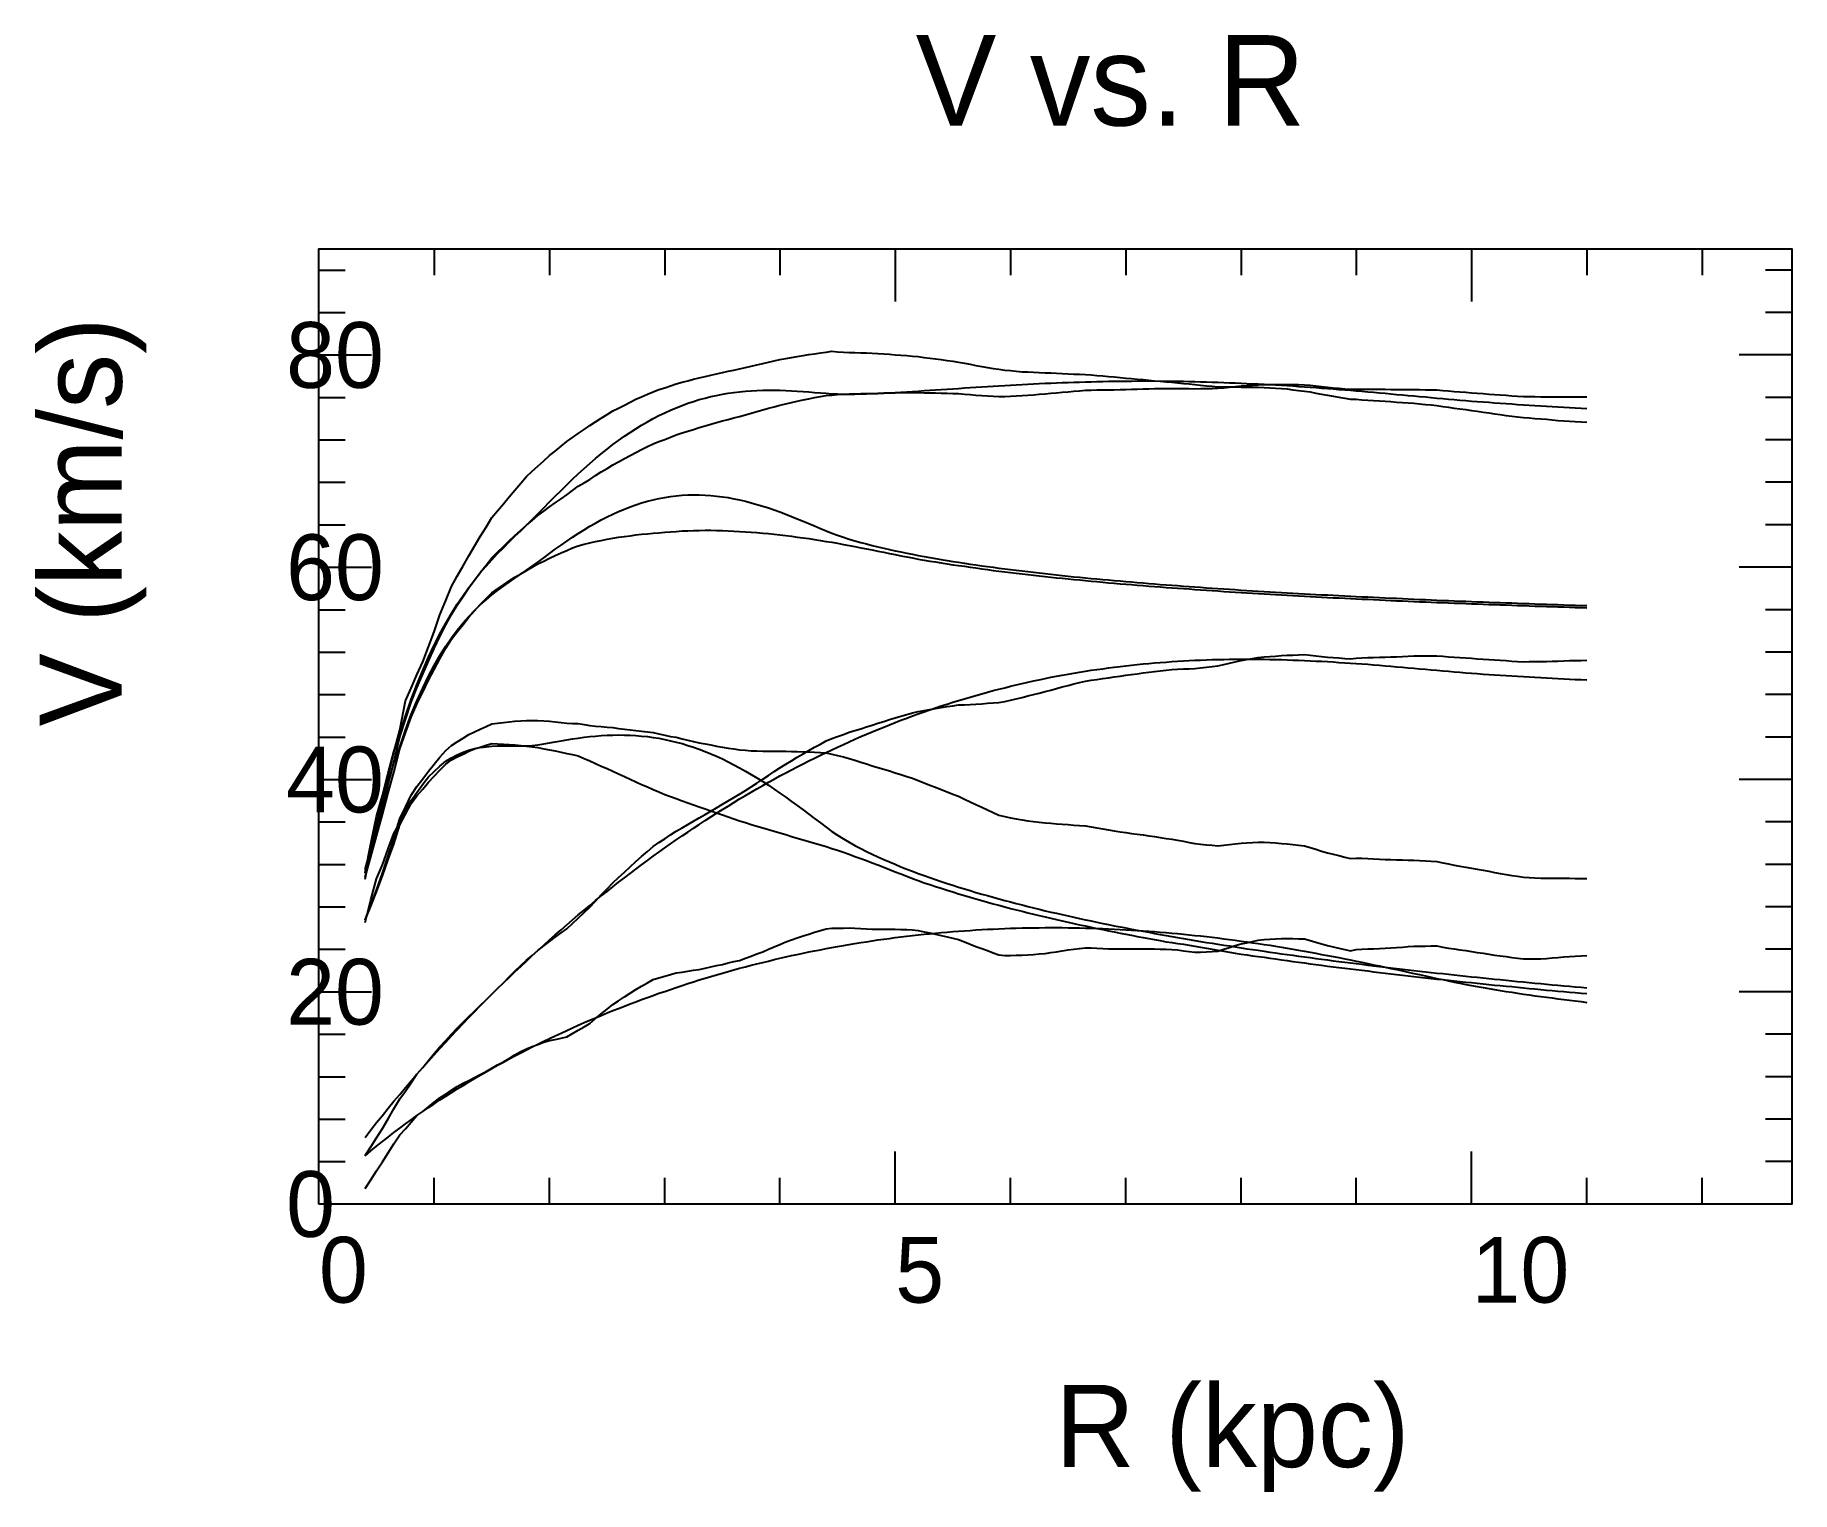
# Model space of a CAD drawing. Extents: x -35 to 179, y -35 to 142.
import ezdxf

# ---------------------------------------------------------------- set-up
doc = ezdxf.new("R2010")
doc.units = 0

msp = doc.modelspace()

# ---------------------------------------------------------------- texts
at = {"color": 0}
for s, height, p in [('V vs. R', 11, (72.6, 131.19)), ('80', 8, (-4, 99.28)), ('60', 8, (-4, 73.46)), ('40', 8, (-4, 47.64)), ('20', 8, (-4, 21.82)), ('0', 8, (-4, -4)), ('0', 8, (0, -12)), ('5', 8, (70.11, -12)), ('10', 8, (140.22, -12)), ('R (kpc)', 10, (89.6, -32))]:
    msp.add_text(s, height=height, dxfattribs=at).set_placement(p)
msp.add_text('V (km/s)', height=10, rotation=90, dxfattribs=at).set_placement((-24, 58.09))

# ---------------------------------------------------------------- linework, layer by layer
at = {"color": 0}
for p, q in [((14.02, 116.19), (14.02, 112.99)), ((28.04, 116.19), (28.04, 112.99)), ((42.07, 116.19), (42.07, 112.99)), ((56.09, 116.19), (56.09, 112.99)), ((70.11, 116.19), (70.11, 109.79)), ((84.13, 116.19), (84.13, 112.99)), ((98.16, 116.19), (98.16, 112.99)), ((112.18, 116.19), (112.18, 112.99)), ((126.2, 116.19), (126.2, 112.99)), ((140.22, 116.19), (140.22, 109.79)), ((154.25, 116.19), (154.25, 112.99)), ((168.27, 116.19), (168.27, 112.99)), ((0, 113.61), (3.2, 113.61)), ((179.2, 113.61), (176, 113.61)), ((0, 108.44), (3.2, 108.44)), ((179.2, 108.44), (176, 108.44)), ((0, 103.28), (6.4, 103.28)), ((179.2, 103.28), (172.8, 103.28)), ((0, 98.11), (3.2, 98.11)), ((179.2, 98.11), (176, 98.11)), ((0, 92.95), (3.2, 92.95)), ((179.2, 92.95), (176, 92.95)), ((0, 87.79), (3.2, 87.79)), ((179.2, 87.79), (176, 87.79)), ((0, 82.62), (3.2, 82.62)), ((179.2, 82.62), (176, 82.62)), ((0, 77.46), (6.4, 77.46)), ((179.2, 77.46), (172.8, 77.46)), ((0, 72.29), (3.2, 72.29)), ((179.2, 72.29), (176, 72.29)), ((0, 67.13), (3.2, 67.13)), ((179.2, 67.13), (176, 67.13)), ((0, 61.97), (3.2, 61.97)), ((179.2, 61.97), (176, 61.97)), ((0, 56.8), (3.2, 56.8)), ((179.2, 56.8), (176, 56.8)), ((0, 51.64), (6.4, 51.64)), ((179.2, 51.64), (172.8, 51.64)), ((0, 46.47), (3.2, 46.47)), ((179.2, 46.47), (176, 46.47)), ((0, 41.31), (3.2, 41.31)), ((179.2, 41.31), (176, 41.31)), ((0, 36.15), (3.2, 36.15)), ((179.2, 36.15), (176, 36.15)), ((0, 30.98), (3.2, 30.98)), ((179.2, 30.98), (176, 30.98)), ((0, 25.82), (6.4, 25.82)), ((179.2, 25.82), (172.8, 25.82)), ((0, 20.66), (3.2, 20.66)), ((179.2, 20.66), (176, 20.66)), ((0, 15.49), (3.2, 15.49)), ((179.2, 15.49), (176, 15.49)), ((0, 10.33), (3.2, 10.33)), ((179.2, 10.33), (176, 10.33)), ((0, 5.16), (3.2, 5.16)), ((70.11, 0), (70.11, 6.4)), ((140.22, 0), (140.22, 6.4)), ((179.2, 5.16), (176, 5.16)), ((14.02, 0), (14.02, 3.2)), ((28.04, 0), (28.04, 3.2)), ((42.07, 0), (42.07, 3.2)), ((56.09, 0), (56.09, 3.2)), ((84.13, 0), (84.13, 3.2)), ((98.16, 0), (98.16, 3.2)), ((112.18, 0), (112.18, 3.2)), ((126.2, 0), (126.2, 3.2)), ((154.25, 0), (154.25, 3.2)), ((168.27, 0), (168.27, 3.2))]:
    msp.add_line(p, q, dxfattribs=at)
msp.add_lwpolyline([(0, 0), (0, 116.19), (179.2, 116.19), (179.2, 0)], close=True, dxfattribs=at)
at = {"color": 6}
for points in [[(5.61, 40.68), (6.31, 43.2), (7.01, 46.04), (7.71, 49.08), (8.41, 52.04), (9.11, 54.93), (9.82, 57.64), (10.52, 61.22), (11.22, 62.73), (11.92, 64.37), (12.62, 65.96), (13.32, 67.78), (14.02, 69.61), (14.72, 71.68), (15.42, 73.42), (16.13, 75.12), (16.83, 76.37), (17.53, 77.62), (18.23, 78.83), (18.93, 80.03), (19.63, 81.2), (20.33, 82.35), (21.03, 83.51), (21.73, 84.32), (22.44, 85.18), (23.14, 86.04), (23.84, 86.85), (24.54, 87.67), (25.24, 88.49), (25.94, 89.13), (26.64, 89.76), (27.34, 90.4), (28.04, 91.04), (28.75, 91.59), (29.45, 92.17), (30.15, 92.74), (30.85, 93.26), (31.55, 93.74), (32.25, 94.22), (32.95, 94.7), (33.65, 95.15), (34.35, 95.6), (35.06, 96.04), (35.76, 96.48), (36.46, 96.83), (37.16, 97.19), (37.86, 97.54), (38.56, 97.9), (39.26, 98.19), (39.96, 98.5), (40.66, 98.8), (41.37, 99.07), (42.07, 99.3), (42.77, 99.53), (43.47, 99.76), (44.17, 99.96), (44.87, 100.14), (45.57, 100.32), (46.27, 100.5), (46.98, 100.67), (47.68, 100.83), (48.38, 101), (49.08, 101.16), (49.78, 101.3), (50.48, 101.45), (51.18, 101.59), (51.88, 101.75), (52.58, 101.91), (53.29, 102.07), (53.99, 102.23), (54.69, 102.4), (55.39, 102.55), (56.09, 102.71), (56.79, 102.87), (57.49, 102.99), (58.19, 103.11), (58.89, 103.22), (59.6, 103.34), (60.3, 103.43), (61, 103.53), (61.7, 103.63), (62.4, 103.73), (63.1, 103.65), (63.8, 103.62), (64.5, 103.6), (65.2, 103.58), (65.91, 103.56), (66.61, 103.54), (67.31, 103.52), (68.01, 103.47), (68.71, 103.42), (69.41, 103.36), (70.11, 103.31), (70.81, 103.26), (71.51, 103.2), (72.22, 103.15), (72.92, 103.09), (73.62, 102.99), (74.32, 102.9), (75.02, 102.81), (75.72, 102.71), (76.42, 102.62), (77.12, 102.52), (77.82, 102.42), (78.53, 102.29), (79.23, 102.16), (79.93, 102.02), (80.63, 101.88), (81.33, 101.77), (82.03, 101.65), (82.73, 101.54), (83.43, 101.42), (84.13, 101.38), (84.84, 101.31), (85.54, 101.25), (86.24, 101.21), (86.94, 101.18), (87.64, 101.15), (88.34, 101.12), (89.04, 101.09), (89.74, 101.06), (90.44, 101.03), (91.15, 100.99), (91.85, 100.96), (92.55, 100.94), (93.25, 100.91), (93.95, 100.88), (94.65, 100.8), (95.35, 100.74), (96.05, 100.68), (96.75, 100.61), (97.46, 100.54), (98.16, 100.47), (98.86, 100.4), (99.56, 100.34), (100.26, 100.28), (100.96, 100.21), (101.66, 100.15), (102.36, 100.09), (103.06, 100.03), (103.77, 99.97), (104.47, 99.91), (105.17, 99.83), (105.87, 99.75), (106.57, 99.67), (107.27, 99.59), (107.97, 99.54), (108.67, 99.48), (109.37, 99.42), (110.08, 99.4), (110.78, 99.39), (111.48, 99.39), (112.18, 99.38), (112.88, 99.37), (113.58, 99.36), (114.28, 99.35), (114.98, 99.33), (115.68, 99.28), (116.39, 99.24), (117.09, 99.2), (117.79, 99.15), (118.49, 99.06), (119.19, 98.97), (119.89, 98.89), (120.59, 98.78), (121.29, 98.64), (121.99, 98.51), (122.7, 98.38), (123.4, 98.26), (124.1, 98.15), (124.8, 98.04), (125.5, 97.92), (126.2, 97.89), (126.9, 97.84), (127.6, 97.79), (128.3, 97.75), (129.01, 97.7), (129.71, 97.65), (130.41, 97.61), (131.11, 97.56), (131.81, 97.51), (132.51, 97.45), (133.21, 97.4), (133.91, 97.34), (134.62, 97.27), (135.32, 97.2), (136.02, 97.14), (136.72, 97.03), (137.42, 96.92), (138.12, 96.82), (138.82, 96.72), (139.52, 96.63), (140.22, 96.53), (140.93, 96.44), (141.63, 96.34), (142.33, 96.23), (143.03, 96.12), (143.73, 96.02), (144.43, 95.93), (145.13, 95.84), (145.83, 95.76), (146.53, 95.68), (147.24, 95.62), (147.94, 95.57), (148.64, 95.51), (149.34, 95.46), (150.04, 95.39), (150.74, 95.33), (151.44, 95.26), (152.14, 95.22), (152.84, 95.18), (153.55, 95.15), (154.25, 95.12)], [(5.61, 1.88), (6.31, 2.96), (7.01, 4.04), (7.71, 5.11), (8.41, 6.21), (9.11, 7.32), (9.82, 8.43), (10.52, 9.13), (11.22, 9.94), (11.92, 10.75), (12.62, 11.25), (13.32, 11.82), (14.02, 12.39), (14.72, 12.91), (15.42, 13.37), (16.13, 13.84), (16.83, 14.31), (17.53, 14.68), (18.23, 15.03), (18.93, 15.38), (19.63, 15.74), (20.33, 16.13), (21.03, 16.52), (21.73, 16.91), (22.44, 17.3), (23.14, 17.72), (23.84, 18.13), (24.54, 18.54), (25.24, 18.88), (25.94, 19.15), (26.64, 19.42), (27.34, 19.68), (28.04, 19.87), (28.75, 20.03), (29.45, 20.19), (30.15, 20.35), (30.85, 20.75), (31.55, 21.16), (32.25, 21.56), (32.95, 21.97), (33.65, 22.57), (34.35, 23.14), (35.06, 23.71), (35.76, 24.28), (36.46, 24.71), (37.16, 25.19), (37.86, 25.66), (38.56, 26.09), (39.26, 26.5), (39.96, 26.91), (40.66, 27.32), (41.37, 27.53), (42.07, 27.73), (42.77, 27.93), (43.47, 28.12), (44.17, 28.22), (44.87, 28.32), (45.57, 28.43), (46.27, 28.54), (46.98, 28.7), (47.68, 28.85), (48.38, 29), (49.08, 29.15), (49.78, 29.32), (50.48, 29.48), (51.18, 29.64), (51.88, 29.89), (52.58, 30.16), (53.29, 30.42), (53.99, 30.68), (54.69, 30.99), (55.39, 31.29), (56.09, 31.58), (56.79, 31.88), (57.49, 32.12), (58.19, 32.36), (58.89, 32.61), (59.6, 32.84), (60.3, 33.06), (61, 33.27), (61.7, 33.49), (62.4, 33.54), (63.1, 33.55), (63.8, 33.57), (64.5, 33.58), (65.2, 33.54), (65.91, 33.5), (66.61, 33.47), (67.31, 33.43), (68.01, 33.44), (68.71, 33.44), (69.41, 33.44), (70.11, 33.43), (70.81, 33.41), (71.51, 33.39), (72.22, 33.37), (72.92, 33.26), (73.62, 33.12), (74.32, 32.98), (75.02, 32.84), (75.72, 32.67), (76.42, 32.51), (77.12, 32.34), (77.82, 32.18), (78.53, 31.88), (79.23, 31.61), (79.93, 31.34), (80.63, 31.07), (81.33, 30.82), (82.03, 30.56), (82.73, 30.31), (83.43, 30.24), (84.13, 30.24), (84.84, 30.25), (85.54, 30.26), (86.24, 30.31), (86.94, 30.36), (87.64, 30.42), (88.34, 30.47), (89.04, 30.58), (89.74, 30.69), (90.44, 30.79), (91.15, 30.9), (91.85, 30.98), (92.55, 31.08), (93.25, 31.17), (93.95, 31.18), (94.65, 31.14), (95.35, 31.1), (96.05, 31.06), (96.75, 31.05), (97.46, 31.05), (98.16, 31.04), (98.86, 31.04), (99.56, 31.04), (100.26, 31.04), (100.96, 31.04), (101.66, 31.04), (102.36, 31.01), (103.06, 30.98), (103.77, 30.96), (104.47, 30.9), (105.17, 30.81), (105.87, 30.72), (106.57, 30.64), (107.27, 30.65), (107.97, 30.69), (108.67, 30.73), (109.37, 30.77), (110.08, 31), (110.78, 31.22), (111.48, 31.43), (112.18, 31.65), (112.88, 31.79), (113.58, 31.94), (114.28, 32.1), (114.98, 32.19), (115.68, 32.22), (116.39, 32.25), (117.09, 32.29), (117.79, 32.29), (118.49, 32.28), (119.19, 32.27), (119.89, 32.26), (120.59, 32.05), (121.29, 31.84), (121.99, 31.64), (122.7, 31.43), (123.4, 31.29), (124.1, 31.13), (124.8, 30.97), (125.5, 30.81), (126.2, 30.95), (126.9, 30.99), (127.6, 31.03), (128.3, 31.06), (129.01, 31.09), (129.71, 31.12), (130.41, 31.16), (131.11, 31.21), (131.81, 31.26), (132.51, 31.31), (133.21, 31.36), (133.91, 31.37), (134.62, 31.38), (135.32, 31.39), (136.02, 31.4), (136.72, 31.24), (137.42, 31.14), (138.12, 31.03), (138.82, 30.92), (139.52, 30.82), (140.22, 30.71), (140.93, 30.61), (141.63, 30.5), (142.33, 30.4), (143.03, 30.29), (143.73, 30.18), (144.43, 30.09), (145.13, 30), (145.83, 29.91), (146.53, 29.81), (147.24, 29.84), (147.94, 29.84), (148.64, 29.84), (149.34, 29.87), (150.04, 29.94), (150.74, 30), (151.44, 30.06), (152.14, 30.1), (152.84, 30.14), (153.55, 30.17), (154.25, 30.21)]]:
    msp.add_lwpolyline(points, dxfattribs=at)
at = {"color": 3}
for points in [[(5.61, 40.33), (6.31, 43.83), (7.01, 47.14), (7.71, 49.68), (8.41, 52.42), (9.11, 55.01), (9.82, 57.15), (10.52, 59.33), (11.22, 61.39), (11.92, 63.15), (12.62, 64.89), (13.32, 66.53), (14.02, 67.97), (14.72, 69.36), (15.42, 70.67), (16.13, 71.84), (16.83, 72.96), (17.53, 74.02), (18.23, 74.98), (18.93, 75.9), (19.63, 76.78), (20.33, 77.59), (21.03, 78.37), (21.73, 79.12), (22.44, 79.83), (23.14, 80.53), (23.84, 81.22), (24.54, 81.89), (25.24, 82.56), (25.94, 83.26), (26.64, 83.97), (27.34, 84.69), (28.04, 85.4), (28.75, 86.12), (29.45, 86.81), (30.15, 87.5), (30.85, 88.18), (31.55, 88.83), (32.25, 89.47), (32.95, 90.09), (33.65, 90.69), (34.35, 91.27), (35.06, 91.83), (35.76, 92.37), (36.46, 92.89), (37.16, 93.39), (37.86, 93.86), (38.56, 94.31), (39.26, 94.74), (39.96, 95.15), (40.66, 95.54), (41.37, 95.9), (42.07, 96.24), (42.77, 96.56), (43.47, 96.86), (44.17, 97.14), (44.87, 97.4), (45.57, 97.63), (46.27, 97.85), (46.98, 98.04), (47.68, 98.22), (48.38, 98.37), (49.08, 98.51), (49.78, 98.63), (50.48, 98.73), (51.18, 98.81), (51.88, 98.88), (52.58, 98.93), (53.29, 98.97), (53.99, 98.99), (54.69, 99), (55.39, 99), (56.09, 98.98), (56.79, 98.96), (57.49, 98.92), (58.19, 98.88), (58.89, 98.83), (59.6, 98.78), (60.3, 98.72), (61, 98.67), (61.7, 98.62), (62.4, 98.57), (63.1, 98.54), (63.8, 98.52), (64.5, 98.52), (65.2, 98.52), (65.91, 98.54), (66.61, 98.56), (67.31, 98.58), (68.01, 98.61), (68.71, 98.64), (69.41, 98.68), (70.11, 98.72), (70.81, 98.76), (71.51, 98.8), (72.22, 98.85), (72.92, 98.89), (73.62, 98.94), (74.32, 98.98), (75.02, 99.03), (75.72, 99.08), (76.42, 99.13), (77.12, 99.17), (77.82, 99.22), (78.53, 99.27), (79.23, 99.32), (79.93, 99.36), (80.63, 99.41), (81.33, 99.45), (82.03, 99.5), (82.73, 99.54), (83.43, 99.58), (84.13, 99.62), (84.84, 99.66), (85.54, 99.7), (86.24, 99.73), (86.94, 99.77), (87.64, 99.8), (88.34, 99.84), (89.04, 99.87), (89.74, 99.89), (90.44, 99.92), (91.15, 99.95), (91.85, 99.97), (92.55, 99.99), (93.25, 100.01), (93.95, 100.03), (94.65, 100.05), (95.35, 100.07), (96.05, 100.08), (96.75, 100.09), (97.46, 100.1), (98.16, 100.11), (98.86, 100.11), (99.56, 100.12), (100.26, 100.12), (100.96, 100.12), (101.66, 100.12), (102.36, 100.11), (103.06, 100.11), (103.77, 100.1), (104.47, 100.09), (105.17, 100.08), (105.87, 100.06), (106.57, 100.05), (107.27, 100.03), (107.97, 100.01), (108.67, 99.99), (109.37, 99.97), (110.08, 99.94), (110.78, 99.91), (111.48, 99.89), (112.18, 99.85), (112.88, 99.82), (113.58, 99.79), (114.28, 99.75), (114.98, 99.72), (115.68, 99.68), (116.39, 99.64), (117.09, 99.59), (117.79, 99.55), (118.49, 99.51), (119.19, 99.46), (119.89, 99.41), (120.59, 99.36), (121.29, 99.31), (121.99, 99.26), (122.7, 99.21), (123.4, 99.15), (124.1, 99.1), (124.8, 99.04), (125.5, 98.98), (126.2, 98.92), (126.9, 98.86), (127.6, 98.8), (128.3, 98.74), (129.01, 98.68), (129.71, 98.62), (130.41, 98.55), (131.11, 98.49), (131.81, 98.43), (132.51, 98.36), (133.21, 98.3), (133.91, 98.23), (134.62, 98.17), (135.32, 98.11), (136.02, 98.04), (136.72, 97.98), (137.42, 97.92), (138.12, 97.86), (138.82, 97.8), (139.52, 97.74), (140.22, 97.68), (140.93, 97.62), (141.63, 97.57), (142.33, 97.52), (143.03, 97.46), (143.73, 97.41), (144.43, 97.37), (145.13, 97.32), (145.83, 97.27), (146.53, 97.22), (147.24, 97.18), (147.94, 97.13), (148.64, 97.09), (149.34, 97.05), (150.04, 97.01), (150.74, 96.96), (151.44, 96.92), (152.14, 96.88), (152.84, 96.84), (153.55, 96.8), (154.25, 96.77)], [(5.61, 39.51), (6.31, 42.89), (7.01, 46.09), (7.71, 48.5), (8.41, 51.11), (9.11, 53.57), (9.82, 55.58), (10.52, 57.62), (11.22, 59.53), (11.92, 61.15), (12.62, 62.73), (13.32, 64.22), (14.02, 65.5), (14.72, 66.72), (15.42, 67.87), (16.13, 68.87), (16.83, 69.81), (17.53, 70.69), (18.23, 71.47), (18.93, 72.21), (19.63, 72.89), (20.33, 73.51), (21.03, 74.09), (21.73, 74.65), (22.44, 75.17), (23.14, 75.66), (23.84, 76.15), (24.54, 76.62), (25.24, 77.09), (25.94, 77.58), (26.64, 78.09), (27.34, 78.61), (28.04, 79.14), (28.75, 79.65), (29.45, 80.15), (30.15, 80.64), (30.85, 81.12), (31.55, 81.58), (32.25, 82.02), (32.95, 82.44), (33.65, 82.84), (34.35, 83.23), (35.06, 83.59), (35.76, 83.92), (36.46, 84.24), (37.16, 84.54), (37.86, 84.81), (38.56, 85.05), (39.26, 85.28), (39.96, 85.48), (40.66, 85.66), (41.37, 85.82), (42.07, 85.95), (42.77, 86.06), (43.47, 86.14), (44.17, 86.21), (44.87, 86.25), (45.57, 86.27), (46.27, 86.26), (46.98, 86.24), (47.68, 86.19), (48.38, 86.12), (49.08, 86.04), (49.78, 85.93), (50.48, 85.8), (51.18, 85.66), (51.88, 85.49), (52.58, 85.31), (53.29, 85.11), (53.99, 84.9), (54.69, 84.67), (55.39, 84.43), (56.09, 84.18), (56.79, 83.91), (57.49, 83.64), (58.19, 83.36), (58.89, 83.07), (59.6, 82.78), (60.3, 82.48), (61, 82.19), (61.7, 81.9), (62.4, 81.62), (63.1, 81.36), (63.8, 81.11), (64.5, 80.89), (65.2, 80.68), (65.91, 80.48), (66.61, 80.29), (67.31, 80.11), (68.01, 79.94), (68.71, 79.78), (69.41, 79.62), (70.11, 79.46), (70.81, 79.32), (71.51, 79.17), (72.22, 79.03), (72.92, 78.9), (73.62, 78.77), (74.32, 78.64), (75.02, 78.52), (75.72, 78.4), (76.42, 78.28), (77.12, 78.17), (77.82, 78.06), (78.53, 77.95), (79.23, 77.85), (79.93, 77.75), (80.63, 77.65), (81.33, 77.55), (82.03, 77.45), (82.73, 77.36), (83.43, 77.27), (84.13, 77.18), (84.84, 77.09), (85.54, 77.01), (86.24, 76.93), (86.94, 76.84), (87.64, 76.76), (88.34, 76.69), (89.04, 76.61), (89.74, 76.53), (90.44, 76.46), (91.15, 76.39), (91.85, 76.31), (92.55, 76.24), (93.25, 76.18), (93.95, 76.11), (94.65, 76.04), (95.35, 75.98), (96.05, 75.91), (96.75, 75.85), (97.46, 75.79), (98.16, 75.73), (98.86, 75.67), (99.56, 75.61), (100.26, 75.55), (100.96, 75.49), (101.66, 75.44), (102.36, 75.38), (103.06, 75.33), (103.77, 75.27), (104.47, 75.22), (105.17, 75.17), (105.87, 75.12), (106.57, 75.07), (107.27, 75.02), (107.97, 74.97), (108.67, 74.92), (109.37, 74.87), (110.08, 74.83), (110.78, 74.78), (111.48, 74.74), (112.18, 74.69), (112.88, 74.65), (113.58, 74.6), (114.28, 74.56), (114.98, 74.52), (115.68, 74.48), (116.39, 74.43), (117.09, 74.39), (117.79, 74.35), (118.49, 74.31), (119.19, 74.27), (119.89, 74.24), (120.59, 74.2), (121.29, 74.16), (121.99, 74.12), (122.7, 74.09), (123.4, 74.05), (124.1, 74.01), (124.8, 73.98), (125.5, 73.94), (126.2, 73.91), (126.9, 73.87), (127.6, 73.84), (128.3, 73.81), (129.01, 73.77), (129.71, 73.74), (130.41, 73.71), (131.11, 73.68), (131.81, 73.64), (132.51, 73.61), (133.21, 73.58), (133.91, 73.55), (134.62, 73.52), (135.32, 73.49), (136.02, 73.46), (136.72, 73.43), (137.42, 73.4), (138.12, 73.38), (138.82, 73.35), (139.52, 73.32), (140.22, 73.29), (140.93, 73.26), (141.63, 73.24), (142.33, 73.21), (143.03, 73.18), (143.73, 73.16), (144.43, 73.13), (145.13, 73.11), (145.83, 73.08), (146.53, 73.05), (147.24, 73.03), (147.94, 73.01), (148.64, 72.98), (149.34, 72.96), (150.04, 72.93), (150.74, 72.91), (151.44, 72.88), (152.14, 72.86), (152.84, 72.84), (153.55, 72.82), (154.25, 72.79)], [(5.61, 8.11), (6.31, 9.01), (7.01, 9.9), (7.71, 10.77), (8.41, 11.64), (9.11, 12.49), (9.82, 13.33), (10.52, 14.16), (11.22, 14.98), (11.92, 15.79), (12.62, 16.59), (13.32, 17.38), (14.02, 18.16), (14.72, 18.93), (15.42, 19.7), (16.13, 20.45), (16.83, 21.2), (17.53, 21.94), (18.23, 22.67), (18.93, 23.39), (19.63, 24.11), (20.33, 24.82), (21.03, 25.52), (21.73, 26.21), (22.44, 26.89), (23.14, 27.57), (23.84, 28.24), (24.54, 28.91), (25.24, 29.56), (25.94, 30.21), (26.64, 30.85), (27.34, 31.49), (28.04, 32.12), (28.75, 32.74), (29.45, 33.35), (30.15, 33.96), (30.85, 34.56), (31.55, 35.16), (32.25, 35.74), (32.95, 36.33), (33.65, 36.9), (34.35, 37.47), (35.06, 38.03), (35.76, 38.59), (36.46, 39.14), (37.16, 39.68), (37.86, 40.22), (38.56, 40.75), (39.26, 41.27), (39.96, 41.79), (40.66, 42.3), (41.37, 42.81), (42.07, 43.31), (42.77, 43.8), (43.47, 44.29), (44.17, 44.77), (44.87, 45.25), (45.57, 45.72), (46.27, 46.18), (46.98, 46.64), (47.68, 47.09), (48.38, 47.54), (49.08, 47.98), (49.78, 48.41), (50.48, 48.84), (51.18, 49.27), (51.88, 49.68), (52.58, 50.1), (53.29, 50.5), (53.99, 50.9), (54.69, 51.3), (55.39, 51.68), (56.09, 52.07), (56.79, 52.44), (57.49, 52.82), (58.19, 53.18), (58.89, 53.54), (59.6, 53.9), (60.3, 54.25), (61, 54.59), (61.7, 54.93), (62.4, 55.26), (63.1, 55.59), (63.8, 55.91), (64.5, 56.23), (65.2, 56.54), (65.91, 56.85), (66.61, 57.15), (67.31, 57.45), (68.01, 57.74), (68.71, 58.02), (69.41, 58.3), (70.11, 58.57), (70.81, 58.84), (71.51, 59.11), (72.22, 59.37), (72.92, 59.62), (73.62, 59.87), (74.32, 60.11), (75.02, 60.35), (75.72, 60.58), (76.42, 60.81), (77.12, 61.03), (77.82, 61.25), (78.53, 61.46), (79.23, 61.67), (79.93, 61.87), (80.63, 62.07), (81.33, 62.26), (82.03, 62.45), (82.73, 62.63), (83.43, 62.81), (84.13, 62.99), (84.84, 63.15), (85.54, 63.32), (86.24, 63.48), (86.94, 63.63), (87.64, 63.78), (88.34, 63.93), (89.04, 64.07), (89.74, 64.2), (90.44, 64.33), (91.15, 64.46), (91.85, 64.58), (92.55, 64.7), (93.25, 64.81), (93.95, 64.92), (94.65, 65.02), (95.35, 65.12), (96.05, 65.22), (96.75, 65.31), (97.46, 65.39), (98.16, 65.47), (98.86, 65.55), (99.56, 65.63), (100.26, 65.69), (100.96, 65.76), (101.66, 65.82), (102.36, 65.88), (103.06, 65.93), (103.77, 65.98), (104.47, 66.03), (105.17, 66.07), (105.87, 66.1), (106.57, 66.14), (107.27, 66.17), (107.97, 66.19), (108.67, 66.22), (109.37, 66.23), (110.08, 66.25), (110.78, 66.26), (111.48, 66.27), (112.18, 66.27), (112.88, 66.28), (113.58, 66.27), (114.28, 66.27), (114.98, 66.26), (115.68, 66.25), (116.39, 66.23), (117.09, 66.22), (117.79, 66.2), (118.49, 66.17), (119.19, 66.15), (119.89, 66.12), (120.59, 66.09), (121.29, 66.05), (121.99, 66.02), (122.7, 65.98), (123.4, 65.94), (124.1, 65.89), (124.8, 65.85), (125.5, 65.8), (126.2, 65.75), (126.9, 65.7), (127.6, 65.65), (128.3, 65.59), (129.01, 65.54), (129.71, 65.48), (130.41, 65.42), (131.11, 65.36), (131.81, 65.3), (132.51, 65.24), (133.21, 65.18), (133.91, 65.12), (134.62, 65.05), (135.32, 64.99), (136.02, 64.93), (136.72, 64.87), (137.42, 64.8), (138.12, 64.74), (138.82, 64.68), (139.52, 64.63), (140.22, 64.57), (140.93, 64.52), (141.63, 64.47), (142.33, 64.42), (143.03, 64.37), (143.73, 64.32), (144.43, 64.28), (145.13, 64.24), (145.83, 64.19), (146.53, 64.15), (147.24, 64.11), (147.94, 64.07), (148.64, 64.04), (149.34, 64), (150.04, 63.96), (150.74, 63.93), (151.44, 63.89), (152.14, 63.86), (152.84, 63.82), (153.55, 63.79), (154.25, 63.76)]]:
    msp.add_lwpolyline(points, dxfattribs=at)
at = {"color": 4}
for points in [[(5.61, 40.19), (6.31, 42.82), (7.01, 45.45), (7.71, 48.26), (8.41, 51.07), (9.11, 53.75), (9.82, 56.83), (10.52, 58.93), (11.22, 61.03), (11.92, 62.81), (12.62, 64.44), (13.32, 66.05), (14.02, 67.57), (14.72, 69.03), (15.42, 70.46), (16.13, 71.73), (16.83, 72.83), (17.53, 73.89), (18.23, 74.94), (18.93, 75.89), (19.63, 76.8), (20.33, 77.71), (21.03, 78.6), (21.73, 79.3), (22.44, 79.99), (23.14, 80.66), (23.84, 81.33), (24.54, 81.96), (25.24, 82.57), (25.94, 83.16), (26.64, 83.74), (27.34, 84.28), (28.04, 84.8), (28.75, 85.31), (29.45, 85.8), (30.15, 86.27), (30.85, 86.8), (31.55, 87.31), (32.25, 87.74), (32.95, 88.15), (33.65, 88.61), (34.35, 89.05), (35.06, 89.49), (35.76, 89.91), (36.46, 90.3), (37.16, 90.69), (37.86, 91.07), (38.56, 91.43), (39.26, 91.78), (39.96, 92.13), (40.66, 92.47), (41.37, 92.75), (42.07, 93.01), (42.77, 93.29), (43.47, 93.56), (44.17, 93.79), (44.87, 94.01), (45.57, 94.23), (46.27, 94.44), (46.98, 94.66), (47.68, 94.87), (48.38, 95.07), (49.08, 95.26), (49.78, 95.45), (50.48, 95.63), (51.18, 95.8), (51.88, 96), (52.58, 96.2), (53.29, 96.39), (53.99, 96.59), (54.69, 96.79), (55.39, 96.98), (56.09, 97.16), (56.79, 97.34), (57.49, 97.5), (58.19, 97.65), (58.89, 97.81), (59.6, 97.95), (60.3, 98.09), (61, 98.22), (61.7, 98.34), (62.4, 98.41), (63.1, 98.46), (63.8, 98.5), (64.5, 98.54), (65.2, 98.56), (65.91, 98.58), (66.61, 98.59), (67.31, 98.6), (68.01, 98.63), (68.71, 98.66), (69.41, 98.68), (70.11, 98.69), (70.81, 98.7), (71.51, 98.71), (72.22, 98.73), (72.92, 98.71), (73.62, 98.69), (74.32, 98.67), (75.02, 98.66), (75.72, 98.64), (76.42, 98.62), (77.12, 98.6), (77.82, 98.58), (78.53, 98.52), (79.23, 98.46), (79.93, 98.41), (80.63, 98.36), (81.33, 98.32), (82.03, 98.27), (82.73, 98.23), (83.43, 98.24), (84.13, 98.27), (84.84, 98.31), (85.54, 98.35), (86.24, 98.4), (86.94, 98.45), (87.64, 98.5), (88.34, 98.55), (89.04, 98.62), (89.74, 98.68), (90.44, 98.75), (91.15, 98.81), (91.85, 98.86), (92.55, 98.92), (93.25, 98.98), (93.95, 99.01), (94.65, 99.02), (95.35, 99.03), (96.05, 99.04), (96.75, 99.06), (97.46, 99.08), (98.16, 99.1), (98.86, 99.12), (99.56, 99.14), (100.26, 99.16), (100.96, 99.18), (101.66, 99.2), (102.36, 99.2), (103.06, 99.21), (103.77, 99.22), (104.47, 99.22), (105.17, 99.21), (105.87, 99.19), (106.57, 99.17), (107.27, 99.19), (107.97, 99.21), (108.67, 99.22), (109.37, 99.23), (110.08, 99.3), (110.78, 99.37), (111.48, 99.44), (112.18, 99.51), (112.88, 99.56), (113.58, 99.61), (114.28, 99.66), (114.98, 99.68), (115.68, 99.69), (116.39, 99.7), (117.09, 99.7), (117.79, 99.7), (118.49, 99.68), (119.19, 99.67), (119.89, 99.66), (120.59, 99.59), (121.29, 99.51), (121.99, 99.43), (122.7, 99.36), (123.4, 99.3), (124.1, 99.23), (124.8, 99.17), (125.5, 99.11), (126.2, 99.14), (126.9, 99.14), (127.6, 99.13), (128.3, 99.12), (129.01, 99.12), (129.71, 99.11), (130.41, 99.1), (131.11, 99.1), (131.81, 99.09), (132.51, 99.09), (133.21, 99.09), (133.91, 99.07), (134.62, 99.05), (135.32, 99.04), (136.02, 99.02), (136.72, 98.95), (137.42, 98.9), (138.12, 98.84), (138.82, 98.79), (139.52, 98.74), (140.22, 98.69), (140.93, 98.63), (141.63, 98.58), (142.33, 98.53), (143.03, 98.48), (143.73, 98.43), (144.43, 98.38), (145.13, 98.33), (145.83, 98.28), (146.53, 98.24), (147.24, 98.23), (147.94, 98.21), (148.64, 98.19), (149.34, 98.19), (150.04, 98.19), (150.74, 98.19), (151.44, 98.19), (152.14, 98.19), (152.84, 98.18), (153.55, 98.18), (154.25, 98.17)], [(5.61, 39.75), (6.31, 42.25), (7.01, 44.73), (7.71, 47.38), (8.41, 50), (9.11, 52.49), (9.82, 55.37), (10.52, 57.31), (11.22, 59.22), (11.92, 60.79), (12.62, 62.26), (13.32, 63.71), (14.02, 65.04), (14.72, 66.33), (15.42, 67.6), (16.13, 68.69), (16.83, 69.61), (17.53, 70.51), (18.23, 71.39), (18.93, 72.17), (19.63, 72.91), (20.33, 73.64), (21.03, 74.34), (21.73, 74.83), (22.44, 75.32), (23.14, 75.79), (23.84, 76.24), (24.54, 76.66), (25.24, 77.06), (25.94, 77.46), (26.64, 77.86), (27.34, 78.2), (28.04, 78.55), (28.75, 78.89), (29.45, 79.21), (30.15, 79.51), (30.85, 79.8), (31.55, 80.08), (32.25, 80.26), (32.95, 80.43), (33.65, 80.59), (34.35, 80.73), (35.06, 80.87), (35.76, 80.99), (36.46, 81.1), (37.16, 81.21), (37.86, 81.3), (38.56, 81.39), (39.26, 81.47), (39.96, 81.54), (40.66, 81.6), (41.37, 81.66), (42.07, 81.71), (42.77, 81.77), (43.47, 81.82), (44.17, 81.87), (44.87, 81.9), (45.57, 81.93), (46.27, 81.94), (46.98, 81.95), (47.68, 81.95), (48.38, 81.94), (49.08, 81.92), (49.78, 81.89), (50.48, 81.86), (51.18, 81.82), (51.88, 81.77), (52.58, 81.72), (53.29, 81.67), (53.99, 81.61), (54.69, 81.55), (55.39, 81.48), (56.09, 81.4), (56.79, 81.31), (57.49, 81.22), (58.19, 81.13), (58.89, 81.04), (59.6, 80.94), (60.3, 80.84), (61, 80.72), (61.7, 80.61), (62.4, 80.49), (63.1, 80.37), (63.8, 80.24), (64.5, 80.1), (65.2, 79.97), (65.91, 79.84), (66.61, 79.7), (67.31, 79.56), (68.01, 79.43), (68.71, 79.29), (69.41, 79.14), (70.11, 79), (70.81, 78.86), (71.51, 78.72), (72.22, 78.59), (72.92, 78.46), (73.62, 78.32), (74.32, 78.21), (75.02, 78.1), (75.72, 77.99), (76.42, 77.88), (77.12, 77.77), (77.82, 77.67), (78.53, 77.57), (79.23, 77.46), (79.93, 77.37), (80.63, 77.27), (81.33, 77.18), (82.03, 77.08), (82.73, 76.99), (83.43, 76.9), (84.13, 76.81), (84.84, 76.73), (85.54, 76.65), (86.24, 76.57), (86.94, 76.49), (87.64, 76.41), (88.34, 76.34), (89.04, 76.26), (89.74, 76.19), (90.44, 76.12), (91.15, 76.05), (91.85, 75.98), (92.55, 75.91), (93.25, 75.84), (93.95, 75.77), (94.65, 75.71), (95.35, 75.64), (96.05, 75.58), (96.75, 75.52), (97.46, 75.46), (98.16, 75.4), (98.86, 75.34), (99.56, 75.28), (100.26, 75.22), (100.96, 75.17), (101.66, 75.11), (102.36, 75.06), (103.06, 75.01), (103.77, 74.96), (104.47, 74.91), (105.17, 74.87), (105.87, 74.82), (106.57, 74.77), (107.27, 74.72), (107.97, 74.67), (108.67, 74.62), (109.37, 74.57), (110.08, 74.52), (110.78, 74.46), (111.48, 74.42), (112.18, 74.38), (112.88, 74.34), (113.58, 74.29), (114.28, 74.25), (114.98, 74.21), (115.68, 74.17), (116.39, 74.13), (117.09, 74.09), (117.79, 74.05), (118.49, 74.01), (119.19, 73.97), (119.89, 73.94), (120.59, 73.9), (121.29, 73.86), (121.99, 73.83), (122.7, 73.79), (123.4, 73.75), (124.1, 73.72), (124.8, 73.69), (125.5, 73.66), (126.2, 73.62), (126.9, 73.59), (127.6, 73.56), (128.3, 73.52), (129.01, 73.49), (129.71, 73.46), (130.41, 73.43), (131.11, 73.39), (131.81, 73.36), (132.51, 73.33), (133.21, 73.3), (133.91, 73.27), (134.62, 73.24), (135.32, 73.22), (136.02, 73.19), (136.72, 73.16), (137.42, 73.13), (138.12, 73.1), (138.82, 73.08), (139.52, 73.05), (140.22, 73.02), (140.93, 73), (141.63, 72.97), (142.33, 72.94), (143.03, 72.92), (143.73, 72.89), (144.43, 72.87), (145.13, 72.84), (145.83, 72.82), (146.53, 72.79), (147.24, 72.77), (147.94, 72.74), (148.64, 72.72), (149.34, 72.7), (150.04, 72.67), (150.74, 72.65), (151.44, 72.63), (152.14, 72.61), (152.84, 72.58), (153.55, 72.56), (154.25, 72.54)], [(5.61, 5.92), (6.31, 6.95), (7.01, 8.05), (7.71, 9.19), (8.41, 10.37), (9.11, 11.58), (9.82, 12.79), (10.52, 13.74), (11.22, 14.76), (11.92, 15.79), (12.62, 16.59), (13.32, 17.45), (14.02, 18.3), (14.72, 19.1), (15.42, 19.87), (16.13, 20.64), (16.83, 21.41), (17.53, 22.11), (18.23, 22.79), (18.93, 23.47), (19.63, 24.14), (20.33, 24.84), (21.03, 25.54), (21.73, 26.23), (22.44, 26.92), (23.14, 27.62), (23.84, 28.32), (24.54, 29.01), (25.24, 29.65), (25.94, 30.24), (26.64, 30.83), (27.34, 31.42), (28.04, 31.95), (28.75, 32.47), (29.45, 32.98), (30.15, 33.49), (30.85, 34.14), (31.55, 34.79), (32.25, 35.44), (32.95, 36.09), (33.65, 36.85), (34.35, 37.59), (35.06, 38.32), (35.76, 39.05), (36.46, 39.7), (37.16, 40.36), (37.86, 41.03), (38.56, 41.66), (39.26, 42.27), (39.96, 42.88), (40.66, 43.49), (41.37, 43.97), (42.07, 44.44), (42.77, 44.91), (43.47, 45.37), (44.17, 45.76), (44.87, 46.16), (45.57, 46.56), (46.27, 46.96), (46.98, 47.38), (47.68, 47.79), (48.38, 48.2), (49.08, 48.62), (49.78, 49.03), (50.48, 49.44), (51.18, 49.84), (51.88, 50.29), (52.58, 50.75), (53.29, 51.21), (53.99, 51.66), (54.69, 52.13), (55.39, 52.6), (56.09, 53.06), (56.79, 53.51), (57.49, 53.93), (58.19, 54.35), (58.89, 54.77), (59.6, 55.17), (60.3, 55.56), (61, 55.95), (61.7, 56.33), (62.4, 56.62), (63.1, 56.88), (63.8, 57.13), (64.5, 57.38), (65.2, 57.6), (65.91, 57.82), (66.61, 58.03), (67.31, 58.24), (68.01, 58.48), (68.71, 58.71), (69.41, 58.93), (70.11, 59.15), (70.81, 59.35), (71.51, 59.56), (72.22, 59.76), (72.92, 59.91), (73.62, 60.03), (74.32, 60.16), (75.02, 60.29), (75.72, 60.39), (76.42, 60.5), (77.12, 60.6), (77.82, 60.71), (78.53, 60.74), (79.23, 60.78), (79.93, 60.82), (80.63, 60.86), (81.33, 60.91), (82.03, 60.95), (82.73, 60.99), (83.43, 61.13), (84.13, 61.3), (84.84, 61.46), (85.54, 61.62), (86.24, 61.8), (86.94, 61.98), (87.64, 62.15), (88.34, 62.33), (89.04, 62.52), (89.74, 62.71), (90.44, 62.9), (91.15, 63.08), (91.85, 63.26), (92.55, 63.43), (93.25, 63.6), (93.95, 63.72), (94.65, 63.82), (95.35, 63.92), (96.05, 64.01), (96.75, 64.11), (97.46, 64.22), (98.16, 64.32), (98.86, 64.42), (99.56, 64.51), (100.26, 64.61), (100.96, 64.7), (101.66, 64.79), (102.36, 64.86), (103.06, 64.93), (103.77, 65), (104.47, 65.05), (105.17, 65.09), (105.87, 65.12), (106.57, 65.15), (107.27, 65.23), (107.97, 65.31), (108.67, 65.39), (109.37, 65.47), (110.08, 65.64), (110.78, 65.8), (111.48, 65.96), (112.18, 66.11), (112.88, 66.23), (113.58, 66.35), (114.28, 66.47), (114.98, 66.55), (115.68, 66.61), (116.39, 66.66), (117.09, 66.72), (117.79, 66.75), (118.49, 66.78), (119.19, 66.8), (119.89, 66.83), (120.59, 66.76), (121.29, 66.68), (121.99, 66.61), (122.7, 66.53), (123.4, 66.48), (124.1, 66.43), (124.8, 66.37), (125.5, 66.31), (126.2, 66.39), (126.9, 66.42), (127.6, 66.46), (128.3, 66.48), (129.01, 66.51), (129.71, 66.53), (130.41, 66.55), (131.11, 66.58), (131.81, 66.61), (132.51, 66.64), (133.21, 66.67), (133.91, 66.68), (134.62, 66.69), (135.32, 66.69), (136.02, 66.7), (136.72, 66.63), (137.42, 66.58), (138.12, 66.53), (138.82, 66.48), (139.52, 66.43), (140.22, 66.38), (140.93, 66.33), (141.63, 66.28), (142.33, 66.23), (143.03, 66.19), (143.73, 66.14), (144.43, 66.1), (145.13, 66.05), (145.83, 66.01), (146.53, 65.97), (147.24, 65.98), (147.94, 65.98), (148.64, 65.98), (149.34, 66), (150.04, 66.02), (150.74, 66.05), (151.44, 66.08), (152.14, 66.1), (152.84, 66.12), (153.55, 66.13), (154.25, 66.15)]]:
    msp.add_lwpolyline(points, dxfattribs=at)
at = {"color": 1}
msp.add_lwpolyline([(5.61, 34.58), (6.31, 36.37), (7.01, 38.18), (7.71, 40.24), (8.41, 42.36), (9.11, 44.37), (9.82, 46.89), (10.52, 48.29), (11.22, 49.72), (11.92, 50.79), (12.62, 51.72), (13.32, 52.67), (14.02, 53.51), (14.72, 54.34), (15.42, 55.15), (16.13, 55.79), (16.83, 56.24), (17.53, 56.68), (18.23, 57.11), (18.93, 57.45), (19.63, 57.76), (20.33, 58.08), (21.03, 58.4), (21.73, 58.48), (22.44, 58.56), (23.14, 58.65), (23.84, 58.74), (24.54, 58.78), (25.24, 58.81), (25.94, 58.82), (26.64, 58.82), (27.34, 58.78), (28.04, 58.72), (28.75, 58.66), (29.45, 58.57), (30.15, 58.48), (30.85, 58.46), (31.55, 58.46), (32.25, 58.33), (32.95, 58.2), (33.65, 58.14), (34.35, 58.08), (35.06, 58.02), (35.76, 57.97), (36.46, 57.86), (37.16, 57.78), (37.86, 57.7), (38.56, 57.61), (39.26, 57.51), (39.96, 57.43), (40.66, 57.36), (41.37, 57.19), (42.07, 57.02), (42.77, 56.89), (43.47, 56.77), (44.17, 56.59), (44.87, 56.42), (45.57, 56.27), (46.27, 56.11), (46.98, 55.98), (47.68, 55.85), (48.38, 55.71), (49.08, 55.59), (49.78, 55.47), (50.48, 55.35), (51.18, 55.25), (51.88, 55.19), (52.58, 55.14), (53.29, 55.11), (53.99, 55.09), (54.69, 55.09), (55.39, 55.09), (56.09, 55.09), (56.79, 55.09), (57.49, 55.06), (58.19, 55.03), (58.89, 55.02), (59.6, 55), (60.3, 54.97), (61, 54.93), (61.7, 54.88), (62.4, 54.73), (63.1, 54.57), (63.8, 54.38), (64.5, 54.2), (65.2, 53.98), (65.91, 53.76), (66.61, 53.53), (67.31, 53.3), (68.01, 53.1), (68.71, 52.9), (69.41, 52.68), (70.11, 52.46), (70.81, 52.23), (71.51, 52), (72.22, 51.79), (72.92, 51.52), (73.62, 51.23), (74.32, 50.96), (75.02, 50.7), (75.72, 50.42), (76.42, 50.14), (77.12, 49.87), (77.82, 49.61), (78.53, 49.25), (79.23, 48.92), (79.93, 48.59), (80.63, 48.27), (81.33, 47.95), (82.03, 47.63), (82.73, 47.32), (83.43, 47.13), (84.13, 46.99), (84.84, 46.86), (85.54, 46.73), (86.24, 46.63), (86.94, 46.53), (87.64, 46.44), (88.34, 46.35), (89.04, 46.31), (89.74, 46.25), (90.44, 46.21), (91.15, 46.16), (91.85, 46.1), (92.55, 46.05), (93.25, 46), (93.95, 45.9), (94.65, 45.76), (95.35, 45.63), (96.05, 45.5), (96.75, 45.39), (97.46, 45.28), (98.16, 45.18), (98.86, 45.08), (99.56, 44.98), (100.26, 44.89), (100.96, 44.79), (101.66, 44.7), (102.36, 44.59), (103.06, 44.48), (103.77, 44.39), (104.47, 44.27), (105.17, 44.13), (105.87, 43.99), (106.57, 43.84), (107.27, 43.77), (107.97, 43.71), (108.67, 43.65), (109.37, 43.59), (110.08, 43.66), (110.78, 43.73), (111.48, 43.81), (112.18, 43.89), (112.88, 43.92), (113.58, 43.96), (114.28, 44.01), (114.98, 44.01), (115.68, 43.96), (116.39, 43.92), (117.09, 43.87), (117.79, 43.81), (118.49, 43.73), (119.19, 43.66), (119.89, 43.59), (120.59, 43.37), (121.29, 43.16), (121.99, 42.94), (122.7, 42.73), (123.4, 42.56), (124.1, 42.38), (124.8, 42.21), (125.5, 42.04), (126.2, 42.08), (126.9, 42.06), (127.6, 42.03), (128.3, 41.99), (129.01, 41.96), (129.71, 41.92), (130.41, 41.89), (131.11, 41.87), (131.81, 41.86), (132.51, 41.84), (133.21, 41.83), (133.91, 41.78), (134.62, 41.74), (135.32, 41.7), (136.02, 41.66), (136.72, 41.49), (137.42, 41.36), (138.12, 41.23), (138.82, 41.1), (139.52, 40.98), (140.22, 40.85), (140.93, 40.72), (141.63, 40.6), (142.33, 40.47), (143.03, 40.34), (143.73, 40.21), (144.43, 40.1), (145.13, 39.98), (145.83, 39.87), (146.53, 39.75), (147.24, 39.73), (147.94, 39.68), (148.64, 39.64), (149.34, 39.62), (150.04, 39.63), (150.74, 39.63), (151.44, 39.64), (152.14, 39.63), (152.84, 39.61), (153.55, 39.6), (154.25, 39.59)], dxfattribs=at)
at = {"color": 2}
for points in [[(5.61, 34.58), (6.31, 36.37), (7.01, 38.18), (7.71, 40.24), (8.41, 42.36), (9.11, 44.37), (9.82, 46.89), (10.52, 48.29), (11.22, 49.72), (11.92, 50.79), (12.62, 51.72), (13.32, 52.67), (14.02, 53.51), (14.72, 54.34), (15.42, 55.15), (16.13, 55.79), (16.83, 56.24), (17.53, 56.68), (18.23, 57.11), (18.93, 57.45), (19.63, 57.76), (20.33, 58.08), (21.03, 58.4), (21.73, 58.48), (22.44, 58.56), (23.14, 58.65), (23.84, 58.74), (24.54, 58.78), (25.24, 58.81), (25.94, 58.82), (26.64, 58.82), (27.34, 58.78), (28.04, 58.72), (28.75, 58.66), (29.45, 58.57), (30.15, 58.48), (30.85, 58.46), (31.55, 58.46), (32.25, 58.33), (32.95, 58.2), (33.65, 58.14), (34.35, 58.08), (35.06, 58.02), (35.76, 57.97), (36.46, 57.86), (37.16, 57.78), (37.86, 57.7), (38.56, 57.61), (39.26, 57.51), (39.96, 57.43), (40.66, 57.36), (41.37, 57.19), (42.07, 57.02), (42.77, 56.89), (43.47, 56.77), (44.17, 56.59), (44.87, 56.42), (45.57, 56.27), (46.27, 56.11), (46.98, 55.98), (47.68, 55.85), (48.38, 55.71), (49.08, 55.59), (49.78, 55.47), (50.48, 55.35), (51.18, 55.25), (51.88, 55.19), (52.58, 55.14), (53.29, 55.11), (53.99, 55.09), (54.69, 55.09), (55.39, 55.09), (56.09, 55.09), (56.79, 55.09), (57.49, 55.06), (58.19, 55.03), (58.89, 55.02), (59.6, 55), (60.3, 54.97), (61, 54.93), (61.7, 54.88), (62.4, 54.73), (63.1, 54.57), (63.8, 54.38), (64.5, 54.2), (65.2, 53.98), (65.91, 53.76), (66.61, 53.53), (67.31, 53.3), (68.01, 53.1), (68.71, 52.9), (69.41, 52.68), (70.11, 52.46), (70.81, 52.23), (71.51, 52), (72.22, 51.79), (72.92, 51.52), (73.62, 51.23), (74.32, 50.96), (75.02, 50.7), (75.72, 50.42), (76.42, 50.14), (77.12, 49.87), (77.82, 49.61), (78.53, 49.25), (79.23, 48.92), (79.93, 48.59), (80.63, 48.27), (81.33, 47.95), (82.03, 47.63), (82.73, 47.32), (83.43, 47.13), (84.13, 46.99), (84.84, 46.86), (85.54, 46.73), (86.24, 46.63), (86.94, 46.53), (87.64, 46.44), (88.34, 46.35), (89.04, 46.31), (89.74, 46.25), (90.44, 46.21), (91.15, 46.16), (91.85, 46.1), (92.55, 46.05), (93.25, 46), (93.95, 45.9), (94.65, 45.76), (95.35, 45.63), (96.05, 45.5), (96.75, 45.39), (97.46, 45.28), (98.16, 45.18), (98.86, 45.08), (99.56, 44.98), (100.26, 44.89), (100.96, 44.79), (101.66, 44.7), (102.36, 44.59), (103.06, 44.48), (103.77, 44.39), (104.47, 44.27), (105.17, 44.13), (105.87, 43.99), (106.57, 43.84), (107.27, 43.77), (107.97, 43.71), (108.67, 43.65), (109.37, 43.59), (110.08, 43.66), (110.78, 43.73), (111.48, 43.81), (112.18, 43.89), (112.88, 43.92), (113.58, 43.96), (114.28, 44.01), (114.98, 44.01), (115.68, 43.96), (116.39, 43.92), (117.09, 43.87), (117.79, 43.81), (118.49, 43.73), (119.19, 43.66), (119.89, 43.59), (120.59, 43.37), (121.29, 43.16), (121.99, 42.94), (122.7, 42.73), (123.4, 42.56), (124.1, 42.38), (124.8, 42.21), (125.5, 42.04), (126.2, 42.08), (126.9, 42.06), (127.6, 42.03), (128.3, 41.99), (129.01, 41.96), (129.71, 41.92), (130.41, 41.89), (131.11, 41.87), (131.81, 41.86), (132.51, 41.84), (133.21, 41.83), (133.91, 41.78), (134.62, 41.74), (135.32, 41.7), (136.02, 41.66), (136.72, 41.49), (137.42, 41.36), (138.12, 41.23), (138.82, 41.1), (139.52, 40.98), (140.22, 40.85), (140.93, 40.72), (141.63, 40.6), (142.33, 40.47), (143.03, 40.34), (143.73, 40.21), (144.43, 40.1), (145.13, 39.98), (145.83, 39.87), (146.53, 39.75), (147.24, 39.73), (147.94, 39.68), (148.64, 39.64), (149.34, 39.62), (150.04, 39.63), (150.74, 39.63), (151.44, 39.64), (152.14, 39.63), (152.84, 39.61), (153.55, 39.6), (154.25, 39.59)], [(5.61, 34.25), (6.31, 36.99), (7.01, 39.56), (7.71, 41.24), (8.41, 43.21), (9.11, 45.05), (9.82, 46.38), (10.52, 47.79), (11.22, 49.1), (11.92, 50.07), (12.62, 51.06), (13.32, 51.96), (14.02, 52.62), (14.72, 53.27), (15.42, 53.85), (16.13, 54.26), (16.83, 54.65), (17.53, 54.98), (18.23, 55.2), (18.93, 55.4), (19.63, 55.55), (20.33, 55.63), (21.03, 55.7), (21.73, 55.74), (22.44, 55.74), (23.14, 55.74), (23.84, 55.74), (24.54, 55.72), (25.24, 55.73), (25.94, 55.78), (26.64, 55.86), (27.34, 55.97), (28.04, 56.09), (28.75, 56.21), (29.45, 56.34), (30.15, 56.46), (30.85, 56.57), (31.55, 56.67), (32.25, 56.77), (32.95, 56.85), (33.65, 56.92), (34.35, 56.98), (35.06, 57.02), (35.76, 57.05), (36.46, 57.06), (37.16, 57.05), (37.86, 57.03), (38.56, 56.99), (39.26, 56.93), (39.96, 56.85), (40.66, 56.76), (41.37, 56.65), (42.07, 56.51), (42.77, 56.36), (43.47, 56.19), (44.17, 56), (44.87, 55.79), (45.57, 55.57), (46.27, 55.32), (46.98, 55.05), (47.68, 54.77), (48.38, 54.46), (49.08, 54.14), (49.78, 53.8), (50.48, 53.44), (51.18, 53.07), (51.88, 52.67), (52.58, 52.26), (53.29, 51.84), (53.99, 51.39), (54.69, 50.93), (55.39, 50.46), (56.09, 49.98), (56.79, 49.48), (57.49, 48.97), (58.19, 48.46), (58.89, 47.93), (59.6, 47.41), (60.3, 46.88), (61, 46.35), (61.7, 45.83), (62.4, 45.33), (63.1, 44.85), (63.8, 44.41), (64.5, 44), (65.2, 43.61), (65.91, 43.25), (66.61, 42.89), (67.31, 42.56), (68.01, 42.23), (68.71, 41.92), (69.41, 41.61), (70.11, 41.32), (70.81, 41.03), (71.51, 40.75), (72.22, 40.48), (72.92, 40.22), (73.62, 39.97), (74.32, 39.72), (75.02, 39.47), (75.72, 39.23), (76.42, 39), (77.12, 38.77), (77.82, 38.55), (78.53, 38.33), (79.23, 38.12), (79.93, 37.91), (80.63, 37.71), (81.33, 37.51), (82.03, 37.31), (82.73, 37.12), (83.43, 36.93), (84.13, 36.74), (84.84, 36.56), (85.54, 36.38), (86.24, 36.2), (86.94, 36.02), (87.64, 35.85), (88.34, 35.68), (89.04, 35.52), (89.74, 35.36), (90.44, 35.2), (91.15, 35.04), (91.85, 34.88), (92.55, 34.73), (93.25, 34.58), (93.95, 34.43), (94.65, 34.28), (95.35, 34.14), (96.05, 33.99), (96.75, 33.85), (97.46, 33.71), (98.16, 33.58), (98.86, 33.44), (99.56, 33.31), (100.26, 33.18), (100.96, 33.05), (101.66, 32.92), (102.36, 32.79), (103.06, 32.67), (103.77, 32.54), (104.47, 32.42), (105.17, 32.3), (105.87, 32.18), (106.57, 32.06), (107.27, 31.95), (107.97, 31.83), (108.67, 31.72), (109.37, 31.61), (110.08, 31.5), (110.78, 31.39), (111.48, 31.28), (112.18, 31.17), (112.88, 31.06), (113.58, 30.96), (114.28, 30.86), (114.98, 30.75), (115.68, 30.65), (116.39, 30.55), (117.09, 30.45), (117.79, 30.35), (118.49, 30.25), (119.19, 30.16), (119.89, 30.06), (120.59, 29.97), (121.29, 29.87), (121.99, 29.78), (122.7, 29.69), (123.4, 29.6), (124.1, 29.51), (124.8, 29.42), (125.5, 29.33), (126.2, 29.24), (126.9, 29.16), (127.6, 29.07), (128.3, 28.99), (129.01, 28.9), (129.71, 28.82), (130.41, 28.73), (131.11, 28.65), (131.81, 28.57), (132.51, 28.49), (133.21, 28.41), (133.91, 28.33), (134.62, 28.25), (135.32, 28.18), (136.02, 28.1), (136.72, 28.02), (137.42, 27.95), (138.12, 27.87), (138.82, 27.8), (139.52, 27.72), (140.22, 27.65), (140.93, 27.58), (141.63, 27.5), (142.33, 27.43), (143.03, 27.36), (143.73, 27.29), (144.43, 27.22), (145.13, 27.15), (145.83, 27.08), (146.53, 27.01), (147.24, 26.95), (147.94, 26.88), (148.64, 26.81), (149.34, 26.75), (150.04, 26.68), (150.74, 26.62), (151.44, 26.55), (152.14, 26.49), (152.84, 26.42), (153.55, 26.36), (154.25, 26.3)], [(5.61, 5.85), (6.31, 6.45), (7.01, 7.03), (7.71, 7.6), (8.41, 8.15), (9.11, 8.69), (9.82, 9.22), (10.52, 9.74), (11.22, 10.25), (11.92, 10.75), (12.62, 11.24), (13.32, 11.72), (14.02, 12.19), (14.72, 12.66), (15.42, 13.11), (16.13, 13.56), (16.83, 14), (17.53, 14.43), (18.23, 14.86), (18.93, 15.27), (19.63, 15.68), (20.33, 16.09), (21.03, 16.49), (21.73, 16.88), (22.44, 17.26), (23.14, 17.64), (23.84, 18.01), (24.54, 18.38), (25.24, 18.74), (25.94, 19.1), (26.64, 19.45), (27.34, 19.79), (28.04, 20.13), (28.75, 20.47), (29.45, 20.79), (30.15, 21.12), (30.85, 21.43), (31.55, 21.75), (32.25, 22.06), (32.95, 22.36), (33.65, 22.66), (34.35, 22.95), (35.06, 23.24), (35.76, 23.52), (36.46, 23.8), (37.16, 24.08), (37.86, 24.35), (38.56, 24.61), (39.26, 24.87), (39.96, 25.13), (40.66, 25.38), (41.37, 25.63), (42.07, 25.87), (42.77, 26.11), (43.47, 26.35), (44.17, 26.58), (44.87, 26.81), (45.57, 27.03), (46.27, 27.25), (46.98, 27.46), (47.68, 27.67), (48.38, 27.88), (49.08, 28.08), (49.78, 28.28), (50.48, 28.48), (51.18, 28.67), (51.88, 28.85), (52.58, 29.04), (53.29, 29.21), (53.99, 29.39), (54.69, 29.56), (55.39, 29.73), (56.09, 29.89), (56.79, 30.05), (57.49, 30.21), (58.19, 30.36), (58.89, 30.51), (59.6, 30.66), (60.3, 30.8), (61, 30.93), (61.7, 31.07), (62.4, 31.2), (63.1, 31.33), (63.8, 31.45), (64.5, 31.57), (65.2, 31.69), (65.91, 31.8), (66.61, 31.91), (67.31, 32.02), (68.01, 32.12), (68.71, 32.22), (69.41, 32.31), (70.11, 32.4), (70.81, 32.49), (71.51, 32.58), (72.22, 32.66), (72.92, 32.74), (73.62, 32.81), (74.32, 32.88), (75.02, 32.95), (75.72, 33.02), (76.42, 33.08), (77.12, 33.14), (77.82, 33.19), (78.53, 33.24), (79.23, 33.29), (79.93, 33.34), (80.63, 33.38), (81.33, 33.42), (82.03, 33.45), (82.73, 33.48), (83.43, 33.51), (84.13, 33.54), (84.84, 33.56), (85.54, 33.58), (86.24, 33.59), (86.94, 33.6), (87.64, 33.61), (88.34, 33.62), (89.04, 33.62), (89.74, 33.62), (90.44, 33.62), (91.15, 33.61), (91.85, 33.6), (92.55, 33.59), (93.25, 33.57), (93.95, 33.55), (94.65, 33.53), (95.35, 33.5), (96.05, 33.48), (96.75, 33.44), (97.46, 33.41), (98.16, 33.37), (98.86, 33.33), (99.56, 33.29), (100.26, 33.24), (100.96, 33.19), (101.66, 33.14), (102.36, 33.08), (103.06, 33.02), (103.77, 32.96), (104.47, 32.89), (105.17, 32.83), (105.87, 32.76), (106.57, 32.68), (107.27, 32.61), (107.97, 32.53), (108.67, 32.44), (109.37, 32.36), (110.08, 32.27), (110.78, 32.18), (111.48, 32.09), (112.18, 31.99), (112.88, 31.89), (113.58, 31.79), (114.28, 31.69), (114.98, 31.58), (115.68, 31.47), (116.39, 31.36), (117.09, 31.24), (117.79, 31.13), (118.49, 31.01), (119.19, 30.88), (119.89, 30.76), (120.59, 30.63), (121.29, 30.5), (121.99, 30.37), (122.7, 30.24), (123.4, 30.11), (124.1, 29.97), (124.8, 29.83), (125.5, 29.69), (126.2, 29.55), (126.9, 29.4), (127.6, 29.26), (128.3, 29.11), (129.01, 28.96), (129.71, 28.81), (130.41, 28.66), (131.11, 28.51), (131.81, 28.36), (132.51, 28.2), (133.21, 28.05), (133.91, 27.9), (134.62, 27.74), (135.32, 27.59), (136.02, 27.44), (136.72, 27.29), (137.42, 27.14), (138.12, 26.99), (138.82, 26.85), (139.52, 26.71), (140.22, 26.57), (140.93, 26.44), (141.63, 26.32), (142.33, 26.2), (143.03, 26.08), (143.73, 25.97), (144.43, 25.86), (145.13, 25.75), (145.83, 25.65), (146.53, 25.54), (147.24, 25.44), (147.94, 25.34), (148.64, 25.25), (149.34, 25.15), (150.04, 25.06), (150.74, 24.97), (151.44, 24.88), (152.14, 24.79), (152.84, 24.7), (153.55, 24.62), (154.25, 24.53)]]:
    msp.add_lwpolyline(points, dxfattribs=at)
at = {"color": 5}
msp.add_lwpolyline([(5.61, 34.53), (6.31, 36.25), (7.01, 37.97), (7.71, 39.92), (8.41, 41.9), (9.11, 43.76), (9.82, 46.12), (10.52, 47.42), (11.22, 48.72), (11.92, 49.64), (12.62, 50.48), (13.32, 51.33), (14.02, 52.06), (14.72, 52.78), (15.42, 53.51), (16.13, 54.04), (16.83, 54.39), (17.53, 54.74), (18.23, 55.09), (18.93, 55.35), (19.63, 55.57), (20.33, 55.8), (21.03, 56.02), (21.73, 55.99), (22.44, 55.95), (23.14, 55.91), (23.84, 55.87), (24.54, 55.78), (25.24, 55.69), (25.94, 55.61), (26.64, 55.53), (27.34, 55.38), (28.04, 55.26), (28.75, 55.13), (29.45, 54.98), (30.15, 54.82), (30.85, 54.66), (31.55, 54.5), (32.25, 54.2), (32.95, 53.89), (33.65, 53.58), (34.35, 53.28), (35.06, 52.96), (35.76, 52.64), (36.46, 52.32), (37.16, 52), (37.86, 51.68), (38.56, 51.36), (39.26, 51.04), (39.96, 50.73), (40.66, 50.43), (41.37, 50.13), (42.07, 49.83), (42.77, 49.57), (43.47, 49.31), (44.17, 49.06), (44.87, 48.8), (45.57, 48.56), (46.27, 48.31), (46.98, 48.06), (47.68, 47.82), (48.38, 47.57), (49.08, 47.33), (49.78, 47.09), (50.48, 46.85), (51.18, 46.62), (51.88, 46.39), (52.58, 46.16), (53.29, 45.96), (53.99, 45.75), (54.69, 45.55), (55.39, 45.35), (56.09, 45.14), (56.79, 44.93), (57.49, 44.72), (58.19, 44.51), (58.89, 44.31), (59.6, 44.11), (60.3, 43.91), (61, 43.7), (61.7, 43.48), (62.4, 43.26), (63.1, 43.03), (63.8, 42.79), (64.5, 42.54), (65.2, 42.29), (65.91, 42.04), (66.61, 41.78), (67.31, 41.51), (68.01, 41.25), (68.71, 40.98), (69.41, 40.7), (70.11, 40.42), (70.81, 40.15), (71.51, 39.87), (72.22, 39.61), (72.92, 39.35), (73.62, 39.08), (74.32, 38.85), (75.02, 38.62), (75.72, 38.4), (76.42, 38.18), (77.12, 37.97), (77.82, 37.75), (78.53, 37.54), (79.23, 37.33), (79.93, 37.13), (80.63, 36.93), (81.33, 36.73), (82.03, 36.53), (82.73, 36.34), (83.43, 36.15), (84.13, 35.96), (84.84, 35.78), (85.54, 35.61), (86.24, 35.43), (86.94, 35.26), (87.64, 35.1), (88.34, 34.93), (89.04, 34.77), (89.74, 34.61), (90.44, 34.45), (91.15, 34.3), (91.85, 34.14), (92.55, 33.98), (93.25, 33.83), (93.95, 33.68), (94.65, 33.53), (95.35, 33.39), (96.05, 33.24), (96.75, 33.1), (97.46, 32.96), (98.16, 32.83), (98.86, 32.69), (99.56, 32.56), (100.26, 32.42), (100.96, 32.3), (101.66, 32.17), (102.36, 32.04), (103.06, 31.91), (103.77, 31.81), (104.47, 31.7), (105.17, 31.59), (105.87, 31.48), (106.57, 31.36), (107.27, 31.24), (107.97, 31.13), (108.67, 31), (109.37, 30.88), (110.08, 30.75), (110.78, 30.62), (111.48, 30.52), (112.18, 30.41), (112.88, 30.31), (113.58, 30.2), (114.28, 30.11), (114.98, 30.01), (115.68, 29.91), (116.39, 29.81), (117.09, 29.71), (117.79, 29.61), (118.49, 29.5), (119.19, 29.41), (119.89, 29.32), (120.59, 29.22), (121.29, 29.13), (121.99, 29.04), (122.7, 28.94), (123.4, 28.85), (124.1, 28.76), (124.8, 28.68), (125.5, 28.6), (126.2, 28.52), (126.9, 28.44), (127.6, 28.35), (128.3, 28.26), (129.01, 28.17), (129.71, 28.09), (130.41, 28), (131.11, 27.92), (131.81, 27.84), (132.51, 27.76), (133.21, 27.68), (133.91, 27.6), (134.62, 27.52), (135.32, 27.45), (136.02, 27.37), (136.72, 27.3), (137.42, 27.22), (138.12, 27.15), (138.82, 27.08), (139.52, 27), (140.22, 26.93), (140.93, 26.86), (141.63, 26.79), (142.33, 26.71), (143.03, 26.64), (143.73, 26.57), (144.43, 26.51), (145.13, 26.44), (145.83, 26.37), (146.53, 26.3), (147.24, 26.23), (147.94, 26.16), (148.64, 26.1), (149.34, 26.03), (150.04, 25.97), (150.74, 25.9), (151.44, 25.84), (152.14, 25.78), (152.84, 25.71), (153.55, 25.65), (154.25, 25.59)], dxfattribs=at)

msp.set_redraw_order([(e.dxf.handle, doc.entitydb.next_handle()) for e in msp.query("TEXT MTEXT ATTDEF DIMENSION ARC_DIMENSION")])  # texts and dimensions are drawn at this point

doc.saveas('drawing.dxf')
